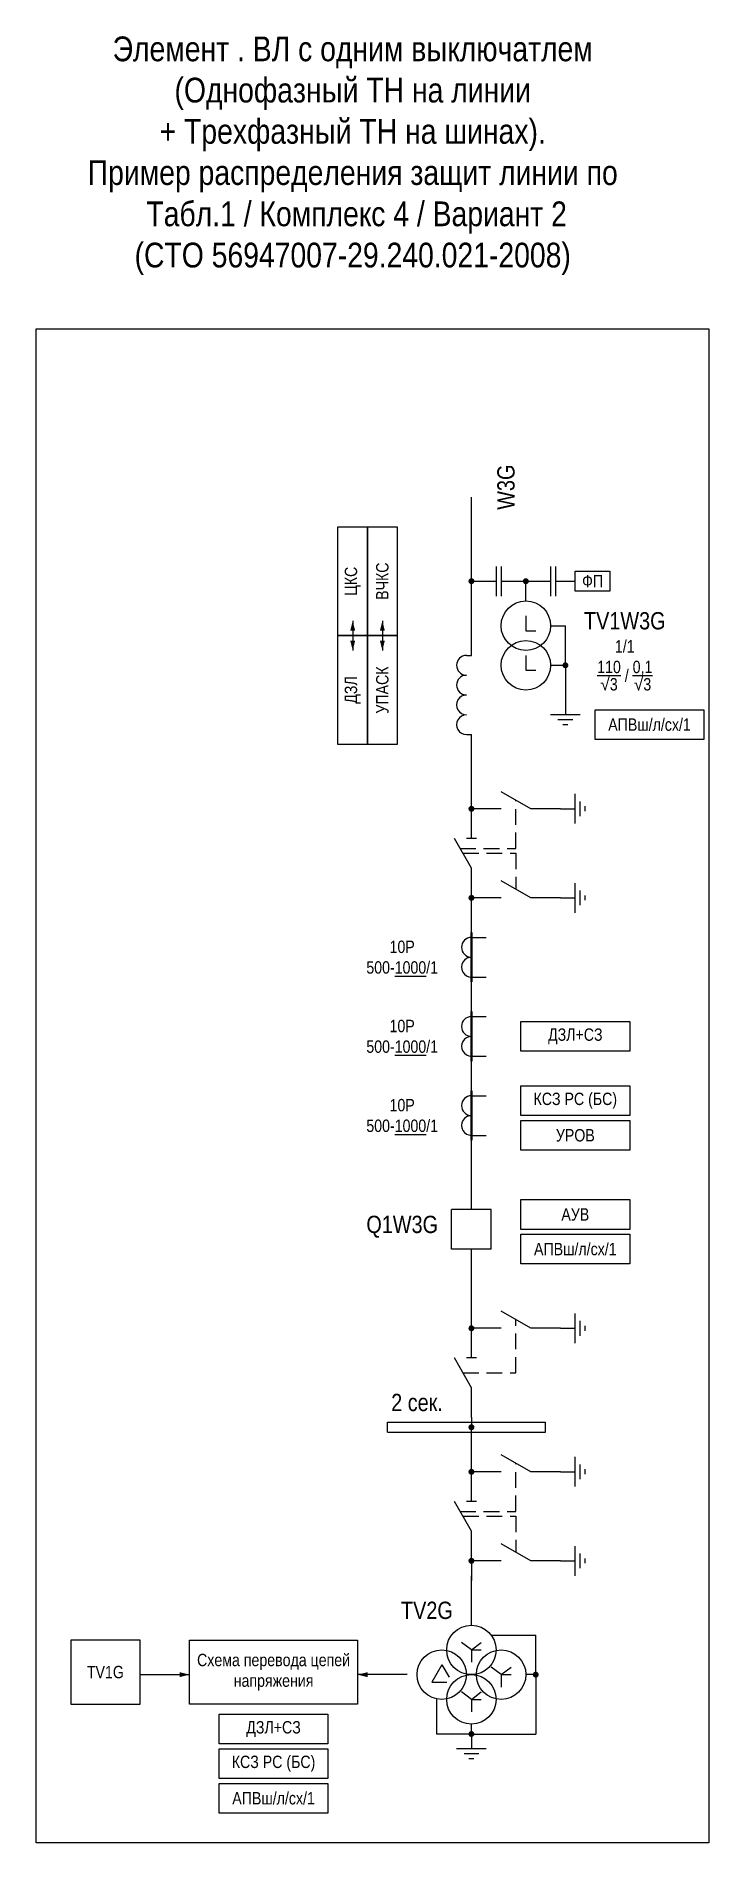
# Model space of a CAD drawing. Header units: millimetres. Extents: x -73 to 1780, y 0 to 1300.
# Drawn here: x 844 to 980, y 617 to 982.2 of the extents above; entities that cross this region are included whole.
import ezdxf
from ezdxf.enums import TextEntityAlignment as Align

# ---------------------------------------------------------------- set-up
doc = ezdxf.new("R2010")
doc.units = ezdxf.units.MM
doc.linetypes.add('штриховая2', pattern=[9.525, 6.35, -3.175])
doc.layers.add('Основная', color=7, linetype='Continuous')
doc.styles.get("Standard").update_dxf_attribs({"font": 'ARIALN.TTF'})
doc.styles.add('Вывод', font='tahoma.ttf', dxfattribs={"height": 2.5})
doc.styles.add('Компонент', font='ARIALN.TTF', dxfattribs={"height": 3.5})

msp = doc.modelspace()

# ---------------------------------------------------------------- texts
at = {"layer": 'Основная', "color": 3, "insert": (908, 958), "char_height": 5, "width": 132, "attachment_point": 5}
msp.add_mtext('Элемент . ВЛ с одним выключатлем (Однофазный ТН на линии \\P+ Трехфазный ТН на шинах).\\PПример распределения защит линии по\\P Табл.1 / Комплекс 4 / Вариант 2\\P(СТО 56947007-29.240.021-2008)', dxfattribs=at)
at = {"layer": 'Основная', "attachment_point": 5, "rotation": 90}
for s, insert, char_height, width in [('W3G', (939, 891), 3.5, 14), ('ЦКС', (908, 872), 2.5, 22), ('ВЧКС', (914, 872), 2.5, 22), ('УПАСК', (914, 850), 2.5, 22), ('ДЗЛ', (908, 850), 2.5, 22)]:
    msp.add_mtext(s, dxfattribs=dict(at, insert=insert, char_height=char_height, width=width))
at = {"layer": 'Основная', "char_height": 2.5, "attachment_point": 5}
for s, insert, width in [('ФП', (956.5, 872), 7), ('\\A1;1/1\\P\\S110/√3; / \\S0,1/√3;', (963, 855), 22), ('АПВш/л/сх/1', (968, 843), 22), ('10Р\\P500-{\\L1000}/1', (918, 796), 22), ('10Р\\P500-{\\L1000}/1', (918, 780), 22), ('ДЗЛ+СЗ', (953, 780), 22), ('10Р\\P500-{\\L1000}/1', (918, 764), 22), ('КСЗ РС (БС)', (953, 767), 22), ('УРОВ', (953, 760), 22), ('АУВ', (953, 744), 22), ('АПВш/л/сх/1', (953, 737), 22), ('Схема перевода цепей напряжения', (892, 651.5), 34), ('TV1G', (858, 651.5), 14), ('ДЗЛ+СЗ', (892, 640), 22), ('КСЗ РС (БС)', (892, 633), 22), ('АПВш/л/сх/1', (892, 626), 22)]:
    msp.add_mtext(s, dxfattribs=dict(at, insert=insert, width=width))

# ---------------------------------------------------------------- blocks, each defined once
blk = doc.blocks.new('*U14')
at = {"layer": 'Основная', "color": 0}
blk.add_line((0, 0), (6, 3.43), dxfattribs=at)
blk = doc.blocks.new('*U26')
at = {"layer": 'Основная', "color": 0}
for p, q in [((-3, 0), (-9, 0)), ((9, 0), (3, 0))]:
    blk.add_line(p, q, dxfattribs=at)
at = {"layer": 'Основная', "ltscale": 0.25, "xscale": -1}
blk.add_blockref('*U14', (3, 0), dxfattribs=at)
at = {"layer": 'Основная'}
for tag, height, style, p in [('ОУ', 3.5, 'Компонент', (-25, 0)), ('В1', 2.5, 'Вывод', (-7, -2)), ('В2', 2.5, 'Вывод', (7, -2))]:
    blk.add_attdef(tag, text='', height=height, dxfattribs=dict(at, style=style)).set_placement(p, align=Align.MIDDLE_CENTER)
blk = doc.blocks.new('*U27')
at = {"layer": 'Основная'}
for p, q in [((-3, 0), (0, 0)), ((0, -3), (0, 3)), ((1, -1.5), (1, 1.5)), ((2, -0.5), (2, 0.5))]:
    blk.add_line(p, q, dxfattribs=at)
blk = doc.blocks.new('*U16')
at = {"layer": 'Основная', "color": 0}
blk.add_line((0, -1), (0, 1), dxfattribs=at)
blk = doc.blocks.new('*U25')
at = {"layer": 'Основная', "color": 0}
for p, q in [((0, 3), (0, 9)), ((0, -9), (0, -3))]:
    blk.add_line(p, q, dxfattribs=at)
at = {"ltscale": 0.25, "rotation": 89.99999999999999}
blk.add_blockref('*U16', (0, 3), dxfattribs=at)
at = {"layer": 'Основная', "ltscale": 0.25, "rotation": 89.99999999999999}
blk.add_blockref('*U14', (0, -3), dxfattribs=at)
at = {"layer": 'Основная'}
for tag, height, style, p in [('В1', 2.5, 'Вывод', (2, 7)), ('ОУ', 3.5, 'Компонент', (-12, 0)), ('В2', 2.5, 'Вывод', (2, -7))]:
    blk.add_attdef(tag, text='', height=height, dxfattribs=dict(at, style=style)).set_placement(p, align=Align.MIDDLE_CENTER)
blk = doc.blocks.new('*U36')
at = {"ltscale": 0.25, "const_width": 0.6}
blk.add_lwpolyline([(0, -0.3, 1), (0, 0.3, 1)], format="xyb", close=True, dxfattribs=at)
at = {"layer": 'Основная', "color": 0}
for p, q in [((0, 7), (0, 9)), ((0, 2), (0, 7)), ((0, 0), (0, 2))]:
    blk.add_line(p, q, dxfattribs=at)
blk = doc.blocks.new('*U35')
at = {"ltscale": 0.25}
for p, q in [((0, 8), (1, 8)), ((0, -8), (1, -8))]:
    blk.add_line(p, q, dxfattribs=at)
for centre, major_axis, start_param, end_param in [((0, 6), (0, -2), 3.141593, 6.283185), ((0, 2), (0, -2), 3.141593, 6.283185), ((0, -2), (-2, 0), 4.712389, 7.853982), ((0, -6), (-2, 0), 4.712389, 7.853982)]:
    blk.add_ellipse(centre, major_axis=major_axis, ratio=1, start_param=start_param, end_param=end_param, dxfattribs=at)
at = {"layer": 'Основная'}
for tag, height, style, p in [('В1', 2.5, 'Вывод', (5, 6)), ('ОУ', 3.5, 'Компонент', (-6, 0)), ('В2', 2.5, 'Вывод', (5, -6))]:
    blk.add_attdef(tag, text='', height=height, dxfattribs=dict(at, style=style)).set_placement(p, align=Align.MIDDLE_CENTER)
blk = doc.blocks.new('*U68')
at = {"layer": 'Основная'}
for p, q in [((0, 0), (-8, 0)), ((-8, -8), (-8, 0)), ((0, -8), (0, 0)), ((0, -8), (-8, -8))]:
    blk.add_line(p, q, dxfattribs=at)
at = {"layer": 'Основная', "style": 'Компонент'}
blk.add_attdef('ОУ', text='', height=3.5, dxfattribs=at).set_placement((-18, -3), align=Align.MIDDLE_CENTER)
blk = doc.blocks.new('*U70')
at = {"ltscale": 0.25}
for p, q in [((0, 4), (3, 4)), ((0, -4), (3, -4))]:
    blk.add_line(p, q, dxfattribs=at)
for centre, major_axis, start_param, end_param in [((0, 2), (0, -2), 3.141593, 6.283185), ((0, -2), (-2, 0), 4.712389, 7.853982)]:
    blk.add_ellipse(centre, major_axis=major_axis, ratio=1, start_param=start_param, end_param=end_param, dxfattribs=at)
at = {"layer": 'Основная', "color": 0, "lineweight": 50}
blk.add_line((0, -5), (0, 5), dxfattribs=at)
at = {"layer": 'Основная'}
for tag, height, style, p in [('ОУ', 3.5, 'Компонент', (-14, 2)), ('В1', 2.5, 'Вывод', (5, 6)), ('В2', 2.5, 'Вывод', (5, -6))]:
    blk.add_attdef(tag, text='', height=height, dxfattribs=dict(at, style=style)).set_placement(p, align=Align.MIDDLE_CENTER)
blk = doc.blocks.new('*U63')
at = {"ltscale": 0.35}
for p, q in [((0, 2), (0, -1)), ((0, -1), (2, -1))]:
    blk.add_line(p, q, dxfattribs=at)
blk.add_circle((0, 0), 5, dxfattribs=at)
at = {"ltscale": 0.35, "style": 'Компонент'}
blk.add_attdef('ОУ', text='', height=3.5, dxfattribs=at).set_placement((0, 8), align=Align.MIDDLE_CENTER)
blk = doc.blocks.new('*U67')
at = {"ltscale": 0.35}
for p, q in [((0, 2), (0, -1)), ((0, -1), (2, -1))]:
    blk.add_line(p, q, dxfattribs=at)
blk.add_circle((0, 0), 5, dxfattribs=at)
at = {"ltscale": 0.35, "style": 'Компонент'}
blk.add_attdef('ОУ', text='', height=3.5, dxfattribs=at).set_placement((20, 1), align=Align.MIDDLE_CENTER)
blk = doc.blocks.new('*U46')
at = {"ltscale": 0.25, "const_width": 0.6}
blk.add_lwpolyline([(0, -0.3, 1), (0, 0.3, 1)], format="xyb", close=True, dxfattribs=at)
at = {"layer": 'Основная', "color": 0}
for p, q in [((0, 6), (0, 8)), ((0, 2), (0, 6)), ((0, 0), (0, 2))]:
    blk.add_line(p, q, dxfattribs=at)
blk = doc.blocks.new('*U42')
at = {"layer": 'Основная'}
for p, q in [((3, 0), (-3, 0)), ((0, 3), (0, 0)), ((1.5, -1), (-1.5, -1)), ((0.5, -2), (-0.5, -2))]:
    blk.add_line(p, q, dxfattribs=at)
blk = doc.blocks.new('*U71')
at = {"layer": 'Основная', "color": 0}
for p, q in [((0, 0), (32, 0)), ((0, -2), (0, 0)), ((32, -2), (32, 0)), ((0, -2), (32, -2))]:
    blk.add_line(p, q, dxfattribs=at)
at = {"layer": 'Основная', "style": 'Компонент'}
blk.add_attdef('ОШ', text='', height=3.5, dxfattribs=at).set_placement((6, 4), align=Align.MIDDLE_CENTER)
blk = doc.blocks.new('*U30')
at = {"ltscale": 0.25, "const_width": 0.6}
blk.add_lwpolyline([(0, -0.3, 1), (0, 0.3, 1)], format="xyb", close=True, dxfattribs=at)
at = {"layer": 'Основная', "color": 0}
for p, q in [((0, 14), (0, 16)), ((0, 2), (0, 14)), ((0, 0), (0, 2))]:
    blk.add_line(p, q, dxfattribs=at)
blk = doc.blocks.new('*U43')
at = {"ltscale": 0.25, "const_width": 0.6}
blk.add_lwpolyline([(0, -0.3, 1), (0, 0.3, 1)], format="xyb", close=True, dxfattribs=at)
at = {"layer": 'Основная', "color": 0}
for p, q in [((0, 7), (0, 9)), ((0, 2), (0, 7)), ((0, 0), (0, 2))]:
    blk.add_line(p, q, dxfattribs=at)
blk = doc.blocks.new('*U44')
at = {"ltscale": 0.25, "const_width": 0.6}
blk.add_lwpolyline([(0, 0.3, 1), (0, -0.3, 1)], format="xyb", close=True, dxfattribs=at)
at = {"layer": 'Основная', "color": 0}
for p, q in [((0, 0), (0, -2)), ((0, -2), (0, -2)), ((0, -2), (0, -4))]:
    blk.add_line(p, q, dxfattribs=at)
blk = doc.blocks.new('*U40')
at = {"ltscale": 0.35}
for p, q in [((0, 2), (-2, -1.5)), ((0, 2), (1.5, -0.5)), ((-2, -1.5), (1, -1.5))]:
    blk.add_line(p, q, dxfattribs=at)
blk.add_circle((0, 0), 5, dxfattribs=at)
at = {"ltscale": 0.35, "style": 'Компонент'}
blk.add_attdef('ОУ', text='', height=3.5, dxfattribs=at).set_placement((-3, 10), align=Align.MIDDLE_CENTER)
blk = doc.blocks.new('*U39')
at = {"ltscale": 0.35}
for q in [(-2, 1.5), (2, 1.5), (2, 0), (0, -2.5)]:
    blk.add_line((0, 0), q, dxfattribs=at)
blk.add_circle((0, 0), 5, dxfattribs=at)
at = {"ltscale": 0.35, "style": 'Компонент'}
blk.add_attdef('ОУ', text='', height=3.5, dxfattribs=at).set_placement((0, 8), align=Align.MIDDLE_CENTER)
blk = doc.blocks.new('*U66')
at = {"ltscale": 0.35}
for q in [(-2, 1.5), (2, 1.5), (2, 0), (0, -2.5)]:
    blk.add_line((0, 0), q, dxfattribs=at)
blk.add_circle((0, 0), 5, dxfattribs=at)
at = {"ltscale": 0.35, "style": 'Компонент'}
blk.add_attdef('ОУ', text='', height=3.5, dxfattribs=at).set_placement((-9, 8), align=Align.MIDDLE_CENTER)
blk = doc.blocks.new('*U48')
at = {"ltscale": 0.25, "const_width": 0.6}
blk.add_lwpolyline([(0.3, 0, 1), (-0.3, 0, 1)], format="xyb", close=True, dxfattribs=at)
at = {"layer": 'Основная', "color": 0}
for p, q in [((-5, 0), (-7, 0)), ((-2, 0), (-5, 0)), ((0, 0), (-2, 0))]:
    blk.add_line(p, q, dxfattribs=at)
blk = doc.blocks.new('*U49')
at = {"ltscale": 0.25, "const_width": 0.6}
blk.add_lwpolyline([(0, -0.3, 1), (0, 0.3, 1)], format="xyb", close=True, dxfattribs=at)
at = {"layer": 'Основная', "color": 0}
for p, q in [((0, 6), (0, 8)), ((0, 2), (0, 6)), ((0, 0), (0, 2))]:
    blk.add_line(p, q, dxfattribs=at)

# ---------------------------------------------------------------- linework, layer by layer
at = {"ltscale": 0.25, "const_width": 0.6}
for points in [[(931.7, 872, 1), (932.3, 872, 1)], [(942.7, 872, 1), (943.3, 872, 1)], [(931.7, 808, 1), (932.3, 808, 1)], [(931.7, 701, 1), (932.3, 701, 1)], [(931.7, 701, 1), (932.3, 701, 1)]]:
    msp.add_lwpolyline(points, format="xyb", close=True, dxfattribs=at)
at = {"layer": 'Основная'}
for points in [[(844, 923), (980, 923), (980, 617), (844, 617)], [(953, 874), (960, 874), (960, 870), (953, 870)], [(865, 658), (851, 658), (851, 645), (865, 645)], [(909, 658), (909, 645), (875, 645), (875, 658)]]:
    msp.add_lwpolyline(points, close=True, dxfattribs=at)
for points in [[(932, 857), (932, 889)], [(937, 875), (937, 869)], [(938, 875), (938, 869)], [(948, 875), (948, 869)], [(949, 875), (949, 869)], [(932, 872), (937, 872)], [(938, 872), (948, 872)], [(943, 868), (943, 872)], [(949, 872), (953, 872)], [(908, 864), (908, 858)], [(914, 864), (914, 858)], [(932, 835), (932, 841)], [(932, 745), (932, 808)], [(932, 703), (932, 701)], [(932, 703), (932, 701)], [(932, 661), (932, 671)], [(936, 659), (945, 659)], [(865, 651), (875, 651)], [(919, 651), (909, 651)], [(945, 651), (943, 651)], [(945, 651), (945, 639)], [(932, 639), (932, 641)], [(932, 639), (945, 639)]]:
    msp.add_lwpolyline(points, dxfattribs=at)
at = {"layer": 'Основная', "color": 5}
for points in [[(905, 861), (905, 883), (911, 883), (911, 861)], [(911, 861), (911, 883), (917, 883), (917, 861)], [(905, 839), (905, 861), (911, 861), (911, 839)], [(911, 839), (911, 861), (917, 861), (917, 839)], [(957, 846), (979, 846), (979, 840), (957, 840)], [(942, 783), (964, 783), (964, 777), (942, 777)], [(942, 770), (964, 770), (964, 764), (942, 764)], [(942, 763), (964, 763), (964, 757), (942, 757)], [(942, 747), (964, 747), (964, 741), (942, 741)], [(942, 740), (964, 740), (964, 734), (942, 734)], [(881, 643), (903, 643), (903, 637), (881, 637)], [(881, 636), (903, 636), (903, 630), (881, 630)], [(881, 629), (903, 629), (903, 623), (881, 623)]]:
    msp.add_lwpolyline(points, close=True, dxfattribs=at)
at = {"layer": 'Основная'}
for points in [[(908, 864, 0, 1, 0), (908, 862, 0, 0, 0)], [(914, 864, 0, 1, 0), (914, 862, 0, 0, 0)], [(908, 858, 0, 1, 0), (908, 860, 0, 0, 0)], [(914, 858, 0, 1, 0), (914, 860, 0, 0, 0)], [(875, 651, 0, 1, 0), (873, 651, 0, 0, 0)], [(909, 651, 0, 1, 0), (911, 651, 0, 0, 0)]]:
    msp.add_lwpolyline(points, format="xyseb", dxfattribs=at)
at = {"layer": 'Основная', "ltscale": 100}
for points in [[(948, 863), (951, 863)], [(948, 855), (951, 855)], [(951, 855), (951, 848)], [(925, 639), (925, 646)]]:
    msp.add_lwpolyline(points, dxfattribs=at)
at = {"layer": 'Основная', "linetype": 'штриховая2', "ltscale": 0.5}
for points in [[(929.71, 818), (941, 818), (941, 827.71)], [(930.29, 817), (941, 817), (941, 809.71)], [(930.29, 712), (941, 712), (941, 722.71)], [(929.71, 684), (941, 684), (941, 693.71)], [(930.29, 683), (941, 683), (941, 675.71)]]:
    msp.add_lwpolyline(points, dxfattribs=at)

# ---------------------------------------------------------------- block references
at = {"layer": 'Основная', "ltscale": 0.35}
for name, p, values in [('*U67', (943, 863), {'ОУ': 'TV1W3G'}), ('*U66', (932, 656), {'ОУ': 'TV2G'})]:
    msp.add_blockref(name, p, dxfattribs=at).add_auto_attribs(values)
at = {"layer": 'Основная', "ltscale": 0.25}
for name, p in [('*U46', (951, 855)), ('*U42', (951, 845)), ('*U36', (932, 826)), ('*U26', (941, 826)), ('*U27', (953, 826)), ('*U25', (932, 817)), ('*U26', (941, 808)), ('*U27', (953, 808)), ('*U70', (932, 796)), ('*U70', (932, 780)), ('*U70', (932, 764)), ('*U30', (932, 721)), ('*U26', (941, 721)), ('*U27', (953, 721)), ('*U25', (932, 712)), ('*U43', (932, 692)), ('*U26', (941, 692)), ('*U27', (953, 692)), ('*U25', (932, 683)), ('*U26', (941, 674)), ('*U27', (953, 674)), ('*U44', (932, 674)), ('*U49', (945, 651)), ('*U48', (932, 639)), ('*U42', (932, 636))]:
    msp.add_blockref(name, p, dxfattribs=at)
at = {"layer": 'Основная', "ltscale": 0.35}
for name, p in [('*U63', (943, 855)), ('*U35', (931, 849)), ('*U40', (926, 651)), ('*U39', (938, 651)), ('*U39', (932, 646))]:
    msp.add_blockref(name, p, dxfattribs=at)
at = {"layer": 'Основная', "ltscale": 0.25}
for name, p, values in [('*U68', (936, 745), {'ОУ': 'Q1W3G'}), ('*U71', (915, 702.01), {'ОШ': '2 сек.'})]:
    msp.add_blockref(name, p, dxfattribs=at).add_auto_attribs(values)

msp.set_redraw_order([(e.dxf.handle, doc.entitydb.next_handle()) for e in msp.query("TEXT MTEXT ATTDEF DIMENSION ARC_DIMENSION")])  # texts and dimensions are drawn at this point

doc.saveas('drawing.dxf')
